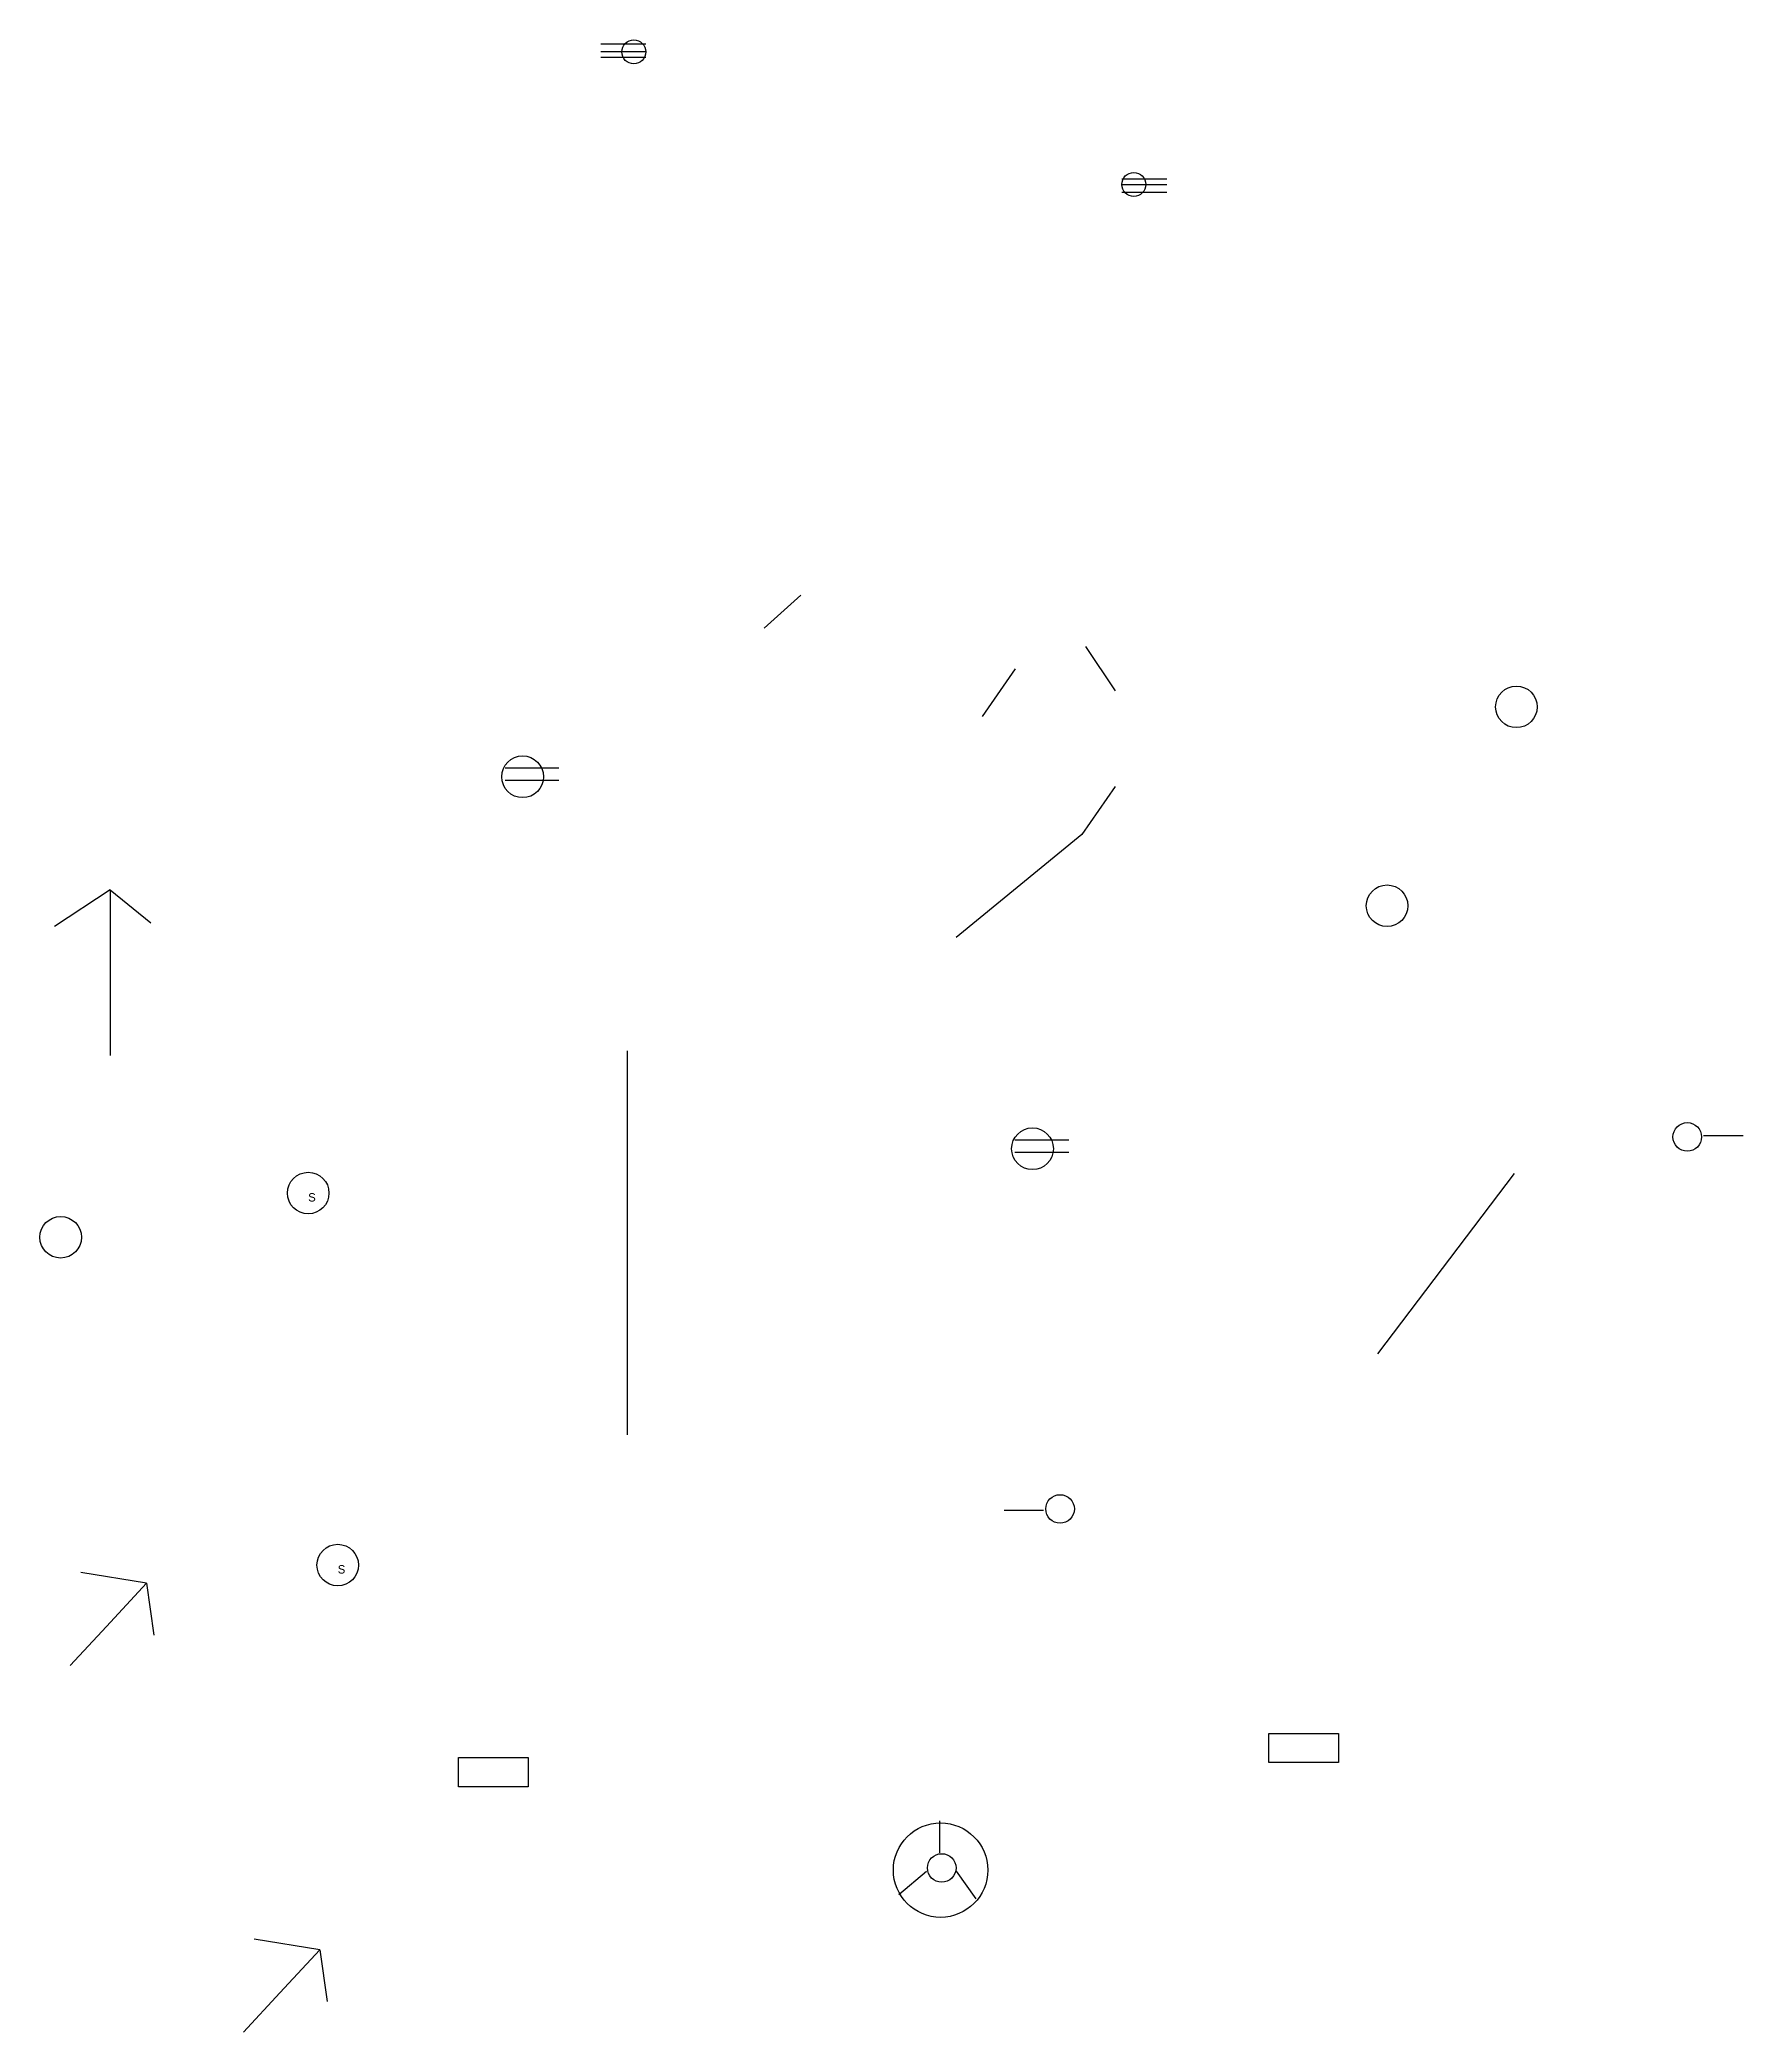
# Model space of a CAD drawing. Header units: millimetres. Extents: x -249 to 1069, y -554 to 403.
# Drawn here: x 566 to 1069, y -186 to 403 of the extents above; entities that cross this region are included whole.
import ezdxf

# ---------------------------------------------------------------- set-up
doc = ezdxf.new("R2010")
doc.units = ezdxf.units.MM

msp = doc.modelspace()

# ---------------------------------------------------------------- texts
at = {"char_height": 2.5, "attachment_point": 1}
for insert in [(645.18, 62.03), (653.91, -47.88)]:
    msp.add_mtext('S', dxfattribs=dict(at, insert=insert))

# ---------------------------------------------------------------- linework, layer by layer
for p, q in [((744.9, 401.49), (731.62, 401.49)), ((744.9, 401.49), (731.62, 401.49)), ((744.9, 399.21), (731.62, 399.21)), ((744.9, 397.59), (731.62, 397.59)), ((744.9, 397.59), (731.62, 397.59)), ((885.49, 361.65), (898.77, 361.65)), ((885.49, 361.65), (898.77, 361.65)), ((885.49, 360.03), (898.77, 360.03)), ((885.49, 357.76), (898.77, 357.76)), ((885.49, 357.76), (898.77, 357.76)), ((790.73, 238.72), (779.82, 228.92)), ((874.76, 223.48), (883.49, 210.42)), ((854.03, 216.95), (844.21, 202.8)), ((703.34, 187.63), (719.21, 187.63)), ((703.34, 184.06), (719.21, 184.06)), ((883.49, 182.13), (873.67, 167.98)), ((873.67, 167.98), (836.57, 137.51)), ((586.66, 151.66), (570.29, 140.77)), ((586.66, 151.66), (586.66, 134.25)), ((586.66, 151.66), (598.66, 141.86)), ((586.66, 151.66), (586.66, 151.66)), ((586.66, 134.25), (586.66, 102.69)), ((739.44, 104.01), (739.44, -9.4)), ((853.94, 77.72), (869.82, 77.72)), ((1069.01, 78.94), (1057.35, 78.94)), ((853.94, 74.15), (869.82, 74.15)), ((1001.35, 67.86), (960.98, 14.54)), ((850.75, -31.62), (862.41, -31.62)), ((597.39, -53.21), (577.99, -50.08)), ((597.39, -53.21), (585.57, -65.99)), ((597.39, -53.21), (599.55, -68.56)), ((597.39, -53.21), (597.39, -53.21)), ((585.57, -65.99), (574.84, -77.57)), ((831.66, -123.45), (831.66, -132.85)), ((819.64, -145.16), (827.76, -138.36)), ((836.53, -138.36), (842.38, -146.45)), ((648.63, -161.52), (629.22, -158.38)), ((648.63, -161.52), (636.8, -174.3)), ((648.63, -161.52), (650.78, -176.86)), ((648.63, -161.52), (648.63, -161.52)), ((636.8, -174.3), (626.08, -185.88))]:
    msp.add_line(p, q)
for points in [[(928.93, -97.61), (949.52, -97.61), (949.52, -106.25), (928.93, -106.25)], [(689.61, -104.73), (710.19, -104.73), (710.19, -113.37), (689.61, -113.37)]]:
    msp.add_lwpolyline(points, close=True)
for centre, radius in [((741.35, 399.21), 3.55), ((889.04, 360.03), 3.55), ((1002.04, 205.68), 6.14), ((708.51, 185.03), 6.17), ((963.84, 146.92), 6.14), ((1052.5, 78.62), 4.22), ((859.11, 75.12), 6.17), ((645.18, 62.03), 6.14), ((572.06, 48.98), 6.14), ((867.26, -31.3), 4.22), ((653.91, -47.88), 6.14), ((831.96, -138.01), 13.95), ((832.31, -137.37), 4.22)]:
    msp.add_circle(centre, radius)

msp.set_redraw_order([(e.dxf.handle, doc.entitydb.next_handle()) for e in msp.query("TEXT MTEXT ATTDEF DIMENSION ARC_DIMENSION")])  # texts and dimensions are drawn at this point

doc.saveas('drawing.dxf')
